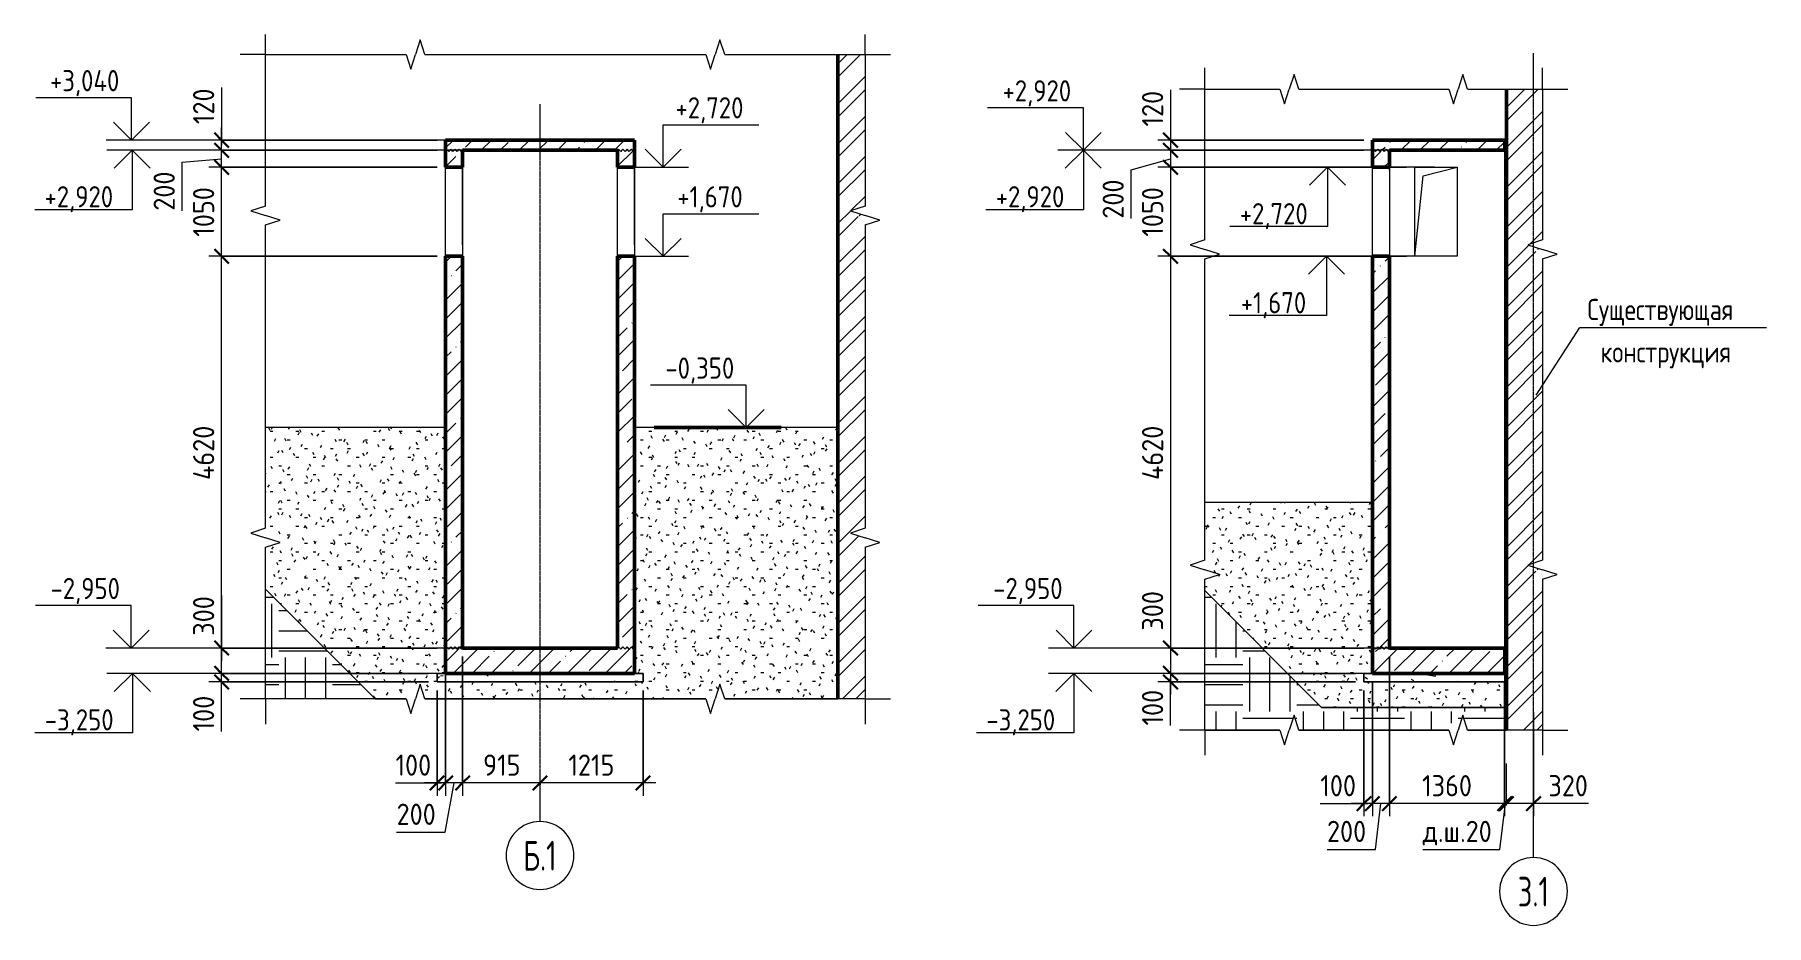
# Model space of a CAD drawing. Header units: millimetres. Extents: x -2461 to 50011, y -6221 to 38236.
# Drawn here: x 9208 to 29641, y -6221 to 4284 of the extents above; entities that cross this region are included whole.
import ezdxf

# ---------------------------------------------------------------- set-up
doc = ezdxf.new("R2010")
doc.units = ezdxf.units.MM
doc.linetypes.add('02 Штрихпунктирная _20 мм_', pattern=[25, 20, -2.5, 0, -2.5])
for name, color, linetype, lineweight in [('AA_Dim', 7, 'Continuous', 9), ('AA_Dim-100', 7, 'Continuous', 9), ('AA_Linii', 7, 'Continuous', 9), ('AA_Oformlenie', 7, 'Continuous', 9), ('AA_Vinoska', 7, 'Continuous', 9), ('AA_Visotnaya otmetka', 7, 'Continuous', 9), ('AF_Okno', 7, 'Continuous', 18), ('AF_Perekritie', 7, 'Continuous', 50), ('AF_Perekritie_Опалубка', 253, 'Continuous', 18), ('AF_Pokritie', 7, 'Continuous', 9), ('AF_Stena', 7, 'Continuous', 18), ('AF_Stena_Гидроизоляция', 253, 'Continuous', 18), ('AF_Stena_Опалубка', 253, 'Continuous', 18), ('KR_Fundament', 7, 'Continuous', 18), ('Оси', 7, 'Continuous', 9)]:
    doc.layers.add(name, color=color, linetype=linetype, lineweight=lineweight)
doc.styles.add('GOST Common', font='GOST Common.ttf', dxfattribs={"width": 0.85, "height": 250})
doc.styles.add('ISOCPEUR', font='isocpeur.ttf', dxfattribs={"width": 0.7, "height": 350})
doc.styles.add('ISOCPEUR_1', font='isocpeur.ttf', dxfattribs={"width": 0.85, "height": 250})
doc.styles.add('ISOCPEUR_2', font='isocpeur.ttf', dxfattribs={"width": 0.9, "height": 250})
doc.dimstyles.new('00_Точн_3_знака__прозр_', dxfattribs={"dimscale": 304.8, "dimtxt": 248.995294, "dimasz": 0.557743, "dimexe": 0.492126, "dimexo": 0.328084, "dimgap": 0.032808, "dimtad": 1, "dimdec": 3, "dimrnd": 0.001, "dimdsep": 46, "dimtxsty": 'ISOCPEUR_2', "dimblk1": 'OBLIQUE', "dimblk2": 'OBLIQUE', "dimsah": 1, "dimcen": 0.09, "dimdle": 0.492126, "dimazin": 0, "dimtfac": 1, "dimtdec": 4, "dimtix": 1, "dimtmove": 1, "dimatfit": 3, "dimfxl": 1, "dimtvp": 1, "dimtolj": 1, "dimtzin": 0, "dimlwd": 18, "dimlwe": 18, "dimarcsym": 2})
doc.dimstyles.new('00_Точн_3_знака__прозр__1', dxfattribs={"dimscale": 304.8, "dimtxt": 248.995294, "dimasz": 0.557743, "dimexe": 0.492126, "dimexo": 0.328084, "dimgap": 0.032808, "dimtad": 1, "dimdec": 3, "dimrnd": 0.001, "dimdsep": 46, "dimtxsty": 'ISOCPEUR_2', "dimblk1": 'OBLIQUE', "dimblk2": 'OBLIQUE', "dimsah": 1, "dimcen": 0.09, "dimdle": 0.492126, "dimazin": 0, "dimtfac": 1, "dimtdec": 4, "dimtix": 1, "dimtmove": 0, "dimatfit": 3, "dimfxl": 1, "dimtvp": 1, "dimtolj": 1, "dimtzin": 0, "dimlwd": 18, "dimlwe": 18, "dimarcsym": 2})
pattern_1 = [(45, (14627.52, 825), (-224.506, 224.506), []), (45, (14852.03, 825), (-224.506, 224.506), [396.875, -79.375, 3.353, -76.022])]
pattern_2 = [(45, (27274.97, 825), (-224.506, 224.506), []), (45, (27499.47, 825), (-224.506, 224.506), [396.875, -79.375, 3.353, -76.022])]

msp = doc.modelspace()

# ---------------------------------------------------------------- texts
at = {"layer": 'AA_Vinoska', "char_height": 250, "attachment_point": 1, "style": 'GOST Common'}
for s, insert, width in [('Существующая', (27529.9332, 1167.6279), 2439.535062), ('конструкция', (27684.6332, 667.6279), 2064.746156)]:
    msp.add_mtext(s, dxfattribs=dict(at, insert=insert, width=width))
at = {"layer": 'AA_Visotnaya otmetka', "char_height": 250, "attachment_point": 1, "line_spacing_factor": 1.149209, "style": 'ISOCPEUR_1'}
for s, insert, width in [('+3,040', (9389.4759, 3866.6139), 991.932037), ('+2,920', (20628.5069, 3746.6139), 968.03006), ('+2,720', (16769.753, 3546.6139), 968.03006), ('+2,920', (9324.7107, 2497.7768), 968.03006), ('+1,670', (16790.9162, 2496.6139), 917.23836), ('+2,920', (20548.417, 2497.7768), 968.03006), ('+2,720', (23427.7661, 2297.7768), 968.03006), ('+1,670', (23439.6999, 1247.7768), 917.23836), ('-0,350', (16650.4171, 476.6139), 968.03006), ('-2,950', (9395.2511, -2123.3861), 968.03006), ('-2,950', (20517.7601, -2123.3861), 968.03006), ('-3,250', (9327.457, -3672.2232), 968.03006), ('-3,250', (20437.6644, -3672.2232), 968.03006)]:
    msp.add_mtext(s, dxfattribs=dict(at, insert=insert, width=width))
at = {"layer": 'Оси', "char_height": 350, "attachment_point": 1, "style": 'ISOCPEUR'}
for s, insert, width in [('\\fISOCPEUR|b0|i0|c204|p34|;\\W.7;Б', (14972.254, -5225.0756), 241.307937), ('.1', (15171.3529, -5225.0756), 241.307937), ('3.1', (26707.9554, -5648.7471), 448.945)]:
    msp.add_mtext(s, dxfattribs=dict(at, insert=insert, width=width))

# ---------------------------------------------------------------- blocks, each defined once
blk = doc.blocks.new('231_Отверстие прямоугольное в стене _Окно_Стена_ - Отверстие прямоугольное с обрамлением-4140413-1-1 Опалубка')
at = {"layer": 'AF_Okno', "lineweight": 9}
for p, q in [((-34510, 2620), (-34510, 2716)), ((-34310, 2620), (-34310, 2720)), ((-34510, 1670), (-34510, 2620)), ((-34310, 1804), (-34310, 2620))]:
    blk.add_line(p, q, dxfattribs=at)
blk = doc.blocks.new('Последовательность узлов - 3мм масшт20 маскировка-904226-1-1 Опалубка')
at = {"layer": 'AA_Oformlenie'}
for p, q in [((-32480, 2920), (-32467.5, 2932.5)), ((-32442.5, 2907.5), (-32467.5, 2932.5)), ((-32430, 2920), (-32442.5, 2907.5)), ((-32430, 2920), (-32417.5, 2932.5)), ((-32392.5, 2907.5), (-32417.5, 2932.5)), ((-32380, 2920), (-32392.5, 2907.5)), ((-32380, 2920), (-32367.5, 2932.5)), ((-32342.5, 2907.5), (-32367.5, 2932.5)), ((-32330, 2920), (-32342.5, 2907.5)), ((-32330, 2920), (-32317.5, 2932.5)), ((-32292.5, 2907.5), (-32317.5, 2932.5)), ((-32280, 2920), (-32292.5, 2907.5))]:
    blk.add_line(p, q, dxfattribs=at)
blk = doc.blocks.new('011_Прямоугольник обрыва _ЭлУзла_ - 011_Прямоугольник обрыва _ЭлУзла_-4136031-1-1 Опалубка')
at = {"layer": 'AA_Oformlenie'}
for p, q in [((-36635, 2263), (-36635, 4050)), ((-36635, 4050), (-34976, 4050)), ((-34754, 4050), (-31439, 4050)), ((-31216, 4050), (-29560, 4050)), ((-29560, 4050), (-29560, 2263)), ((-36635, -1537), (-36635, 2040)), ((-29560, 2040), (-29560, -1537)), ((-36635, -3550), (-36635, -1760)), ((-29560, -1760), (-29560, -3550)), ((-34976, -3550), (-36635, -3550)), ((-31439, -3550), (-34754, -3550)), ((-29560, -3550), (-31216, -3550))]:
    blk.add_line(p, q, dxfattribs=at)
blk = doc.blocks.new('231_Отверстие прямоугольное в стене _Окно_Стена_ - Отверстие прямоугольное с обрамлением-4140413-2-2 Опалубка')
at = {"layer": 'AF_Okno', "lineweight": 9}
for p, q in [((2441, 2620), (2841, 2720)), ((2341, 1670), (2441, 2620))]:
    blk.add_line(p, q, dxfattribs=at)
blk = doc.blocks.new('231_Отверстие прямоугольное в стене _Окно_Стена_ - Отверстие прямоугольное с обрамлением-4126487-2-2 Опалубка')
at = {"layer": 'AF_Okno', "lineweight": 9}
for p, q in [((2041, 2685), (2041, 2720)), ((1841, 2510), (1841, 2511)), ((1841, 1670), (1841, 2510))]:
    blk.add_line(p, q, dxfattribs=at)
blk = doc.blocks.new('011_Прямоугольник обрыва _ЭлУзла_ - 011_Прямоугольник обрыва _ЭлУзла_-4136401-2-2 Опалубка')
at = {"layer": 'AA_Oformlenie'}
for p, q in [((-137, 1863), (-137, 3640)), ((-137, 3640), (749, 3640)), ((972, 3640), (2741, 3640)), ((2964, 3640), (3848, 3640)), ((3848, 3640), (3848, 1863)), ((-137, -1915), (-137, 1641)), ((3848, 1641), (3848, -1915)), ((-137, -3917), (-137, -2138)), ((3848, -2138), (3848, -3917)), ((749, -3917), (-137, -3917)), ((2741, -3917), (972, -3917)), ((3848, -3917), (2964, -3917))]:
    blk.add_line(p, q, dxfattribs=at)
blk = doc.blocks.new('Последовательность узлов - 3мм масшт20 маскировка-904226-2-2 Опалубка')
at = {"layer": 'AA_Oformlenie'}
for p, q in [((1841, 2920), (1853, 2933)), ((1853, 2933), (1878, 2908)), ((1891, 2920), (1878, 2908)), ((1891, 2920), (1903, 2933)), ((1903, 2933), (1928, 2908)), ((1941, 2920), (1928, 2908)), ((1941, 2920), (1953, 2933)), ((1953, 2933), (1978, 2908)), ((1991, 2920), (1978, 2908)), ((1991, 2920), (2003, 2933)), ((2003, 2933), (2028, 2908)), ((2041, 2920), (2028, 2908))]:
    blk.add_line(p, q, dxfattribs=at)
blk = doc.blocks.new('Ось сетки - d_4мм-2765513-1-1 Опалубка')
at = {"layer": 'Оси'}
for start, end in [(0, 180), (0, 180), (180, 360), (180, 360)]:
    blk.add_arc((-33395, -5397), 400, start, end, dxfattribs=at)
blk = doc.blocks.new('DIMBLOCK13-1-1 Опалубка')
at = {"layer": 'AA_Dim-100', "lineweight": 18}
for p, q in [((16387, -3450), (16387, -4692)), ((16387, -4542), (16387, -3450)), ((15172, -4563), (15172, -4392)), ((16537, -4542), (15172, -4542)), ((15172, -4542), (15172, -4563))]:
    blk.add_line(p, q, dxfattribs=at)
at = {"layer": 'AA_Dim-100', "lineweight": 30}
for p, q in [((15172, -4542), (15257, -4457)), ((16387, -4542), (16472, -4457)), ((15172, -4542), (15087, -4627)), ((16387, -4542), (16302, -4627))]:
    blk.add_line(p, q, dxfattribs=at)
at = {"layer": 'AA_Dim-100', "color": 0, "lineweight": 18, "insert": (15506, -4206), "char_height": 250, "width": 655.05, "attachment_point": 1, "line_spacing_factor": 1.149209, "style": 'ISOCPEUR_2'}
blk.add_mtext('1215', dxfattribs=at)
blk = doc.blocks.new('_Oblique')
at = {"color": 0, "linetype": 'ByBlock', "lineweight": -2}
blk.add_line((-0.5, -0.5), (0.5, 0.5), dxfattribs=at)
blk = doc.blocks.new('DIMBLOCK14-1-1 Опалубка')
at = {"layer": 'AA_Dim-100', "lineweight": 18}
for p, q in [((14257, -3050), (14257, -4692)), ((14257, -4542), (14257, -3050)), ((15172, -4563), (15172, -4392)), ((15172, -4542), (14257, -4542)), ((15172, -4542), (15172, -4563))]:
    blk.add_line(p, q, dxfattribs=at)
at = {"layer": 'AA_Dim-100', "lineweight": 30}
for p, q in [((14257, -4542), (14342, -4457)), ((15172, -4542), (15257, -4457)), ((14257, -4542), (14172, -4627)), ((15172, -4542), (15087, -4627))]:
    blk.add_line(p, q, dxfattribs=at)
at = {"layer": 'AA_Dim-100', "color": 0, "lineweight": 18, "insert": (14499, -4206), "char_height": 250, "width": 517.14, "attachment_point": 1, "line_spacing_factor": 1.149209, "style": 'ISOCPEUR_2'}
blk.add_mtext('915', dxfattribs=at)
blk = doc.blocks.new('DIMBLOCK15-1-1 Опалубка')
at = {"layer": 'AA_Dim-100', "lineweight": 18}
for p, q in [((14057, -3050), (14057, -4692)), ((14057, -4542), (14057, -3050)), ((14257, -3050), (14257, -4692)), ((14257, -4542), (14257, -3050)), ((14053, -5122), (14157, -4542)), ((14257, -4542), (14057, -4542)), ((13479, -5122), (14053, -5122))]:
    blk.add_line(p, q, dxfattribs=at)
at = {"layer": 'AA_Dim-100', "lineweight": 30}
for p, q in [((14057, -4542), (14142, -4457)), ((14257, -4542), (14342, -4457)), ((14057, -4542), (13972, -4627)), ((14257, -4542), (14172, -4627))]:
    blk.add_line(p, q, dxfattribs=at)
at = {"layer": 'AA_Dim-100', "color": 0, "lineweight": 18, "insert": (13479, -4786), "char_height": 250, "width": 568.86, "attachment_point": 1, "line_spacing_factor": 1.149209, "style": 'ISOCPEUR_2'}
blk.add_mtext('200', dxfattribs=at)
blk = doc.blocks.new('DIMBLOCK16-1-1 Опалубка')
at = {"layer": 'AA_Dim-100', "lineweight": 18}
for p, q in [((14057, -3050), (14057, -4692)), ((14057, -4542), (14057, -3050)), ((13957, -3450), (13957, -4692)), ((13957, -4542), (13957, -3450)), ((13466, -4542), (13996, -4542)), ((14057, -4542), (13807, -4542)), ((13996, -4542), (14007, -4542))]:
    blk.add_line(p, q, dxfattribs=at)
at = {"layer": 'AA_Dim-100', "lineweight": 30}
for p, q in [((13957, -4542), (14042, -4457)), ((14057, -4542), (14142, -4457)), ((13957, -4542), (13872, -4627)), ((14057, -4542), (13972, -4627))]:
    blk.add_line(p, q, dxfattribs=at)
at = {"layer": 'AA_Dim-100', "color": 0, "lineweight": 18, "insert": (13466, -4206), "char_height": 250, "width": 517.14, "attachment_point": 1, "line_spacing_factor": 1.149209, "style": 'ISOCPEUR_2'}
blk.add_mtext('100', dxfattribs=at)
blk = doc.blocks.new('DIMBLOCK17-1-1 Опалубка')
at = {"layer": 'AA_Dim-100', "lineweight": 18}
for p, q in [((13857, -3250), (11264, -3250)), ((11414, -3500), (11414, -3250)), ((11414, -3250), (13857, -3250)), ((13857, -3350), (11264, -3350)), ((11414, -3403), (11414, -3300)), ((11414, -3350), (13857, -3350)), ((11414, -3934), (11414, -3403))]:
    blk.add_line(p, q, dxfattribs=at)
at = {"layer": 'AA_Dim-100', "lineweight": 30}
for p, q in [((11414, -3250), (11329, -3165)), ((11414, -3350), (11329, -3265)), ((11414, -3250), (11499, -3335)), ((11414, -3350), (11499, -3435))]:
    blk.add_line(p, q, dxfattribs=at)
at = {"layer": 'AA_Dim-100', "color": 0, "lineweight": 18, "insert": (11077, -3934), "char_height": 250, "width": 517.14, "attachment_point": 1, "rotation": 90, "line_spacing_factor": 1.149209, "style": 'ISOCPEUR_2'}
blk.add_mtext('100', dxfattribs=at)
blk = doc.blocks.new('DIMBLOCK18-1-1 Опалубка')
at = {"layer": 'AA_Dim-100', "lineweight": 18}
for p, q in [((11414, -2331), (11414, -2905)), ((13957, -2950), (11264, -2950)), ((11414, -2905), (11414, -3100)), ((11414, -3250), (11414, -2950)), ((11414, -2950), (13957, -2950)), ((13857, -3250), (11264, -3250)), ((11414, -3250), (13857, -3250))]:
    blk.add_line(p, q, dxfattribs=at)
at = {"layer": 'AA_Dim-100', "lineweight": 30}
for p, q in [((11414, -2950), (11329, -2865)), ((11414, -2950), (11499, -3035)), ((11414, -3250), (11329, -3165)), ((11414, -3250), (11499, -3335))]:
    blk.add_line(p, q, dxfattribs=at)
at = {"layer": 'AA_Dim-100', "color": 0, "lineweight": 18, "insert": (11077, -2805), "char_height": 250, "width": 568.86, "attachment_point": 1, "rotation": 90, "line_spacing_factor": 1.149209, "style": 'ISOCPEUR_2'}
blk.add_mtext('300', dxfattribs=at)
blk = doc.blocks.new('DIMBLOCK19-1-1 Опалубка')
at = {"layer": 'AA_Dim-100', "lineweight": 18}
for p, q in [((13957, 1670), (11264, 1670)), ((11414, -2950), (11414, 1670)), ((11414, 1670), (13957, 1670)), ((13957, -2950), (11264, -2950)), ((11414, -2950), (13957, -2950))]:
    blk.add_line(p, q, dxfattribs=at)
at = {"layer": 'AA_Dim-100', "lineweight": 30}
for p, q in [((11414, 1670), (11329, 1755)), ((11414, 1670), (11499, 1585)), ((11414, -2950), (11329, -2865)), ((11414, -2950), (11499, -3035))]:
    blk.add_line(p, q, dxfattribs=at)
at = {"layer": 'AA_Dim-100', "color": 0, "lineweight": 18, "insert": (11077, -968), "char_height": 250, "width": 787.21, "attachment_point": 1, "rotation": 90, "line_spacing_factor": 1.149209, "style": 'ISOCPEUR_2'}
blk.add_mtext('4620', dxfattribs=at)
blk = doc.blocks.new('DIMBLOCK20-1-1 Опалубка')
at = {"layer": 'AA_Dim-100', "lineweight": 18}
for p, q in [((13957, 2720), (11264, 2720)), ((11414, 1670), (11414, 2720)), ((11414, 2720), (13957, 2720)), ((13957, 1670), (11264, 1670)), ((11414, 1670), (13957, 1670))]:
    blk.add_line(p, q, dxfattribs=at)
at = {"layer": 'AA_Dim-100', "lineweight": 30}
for p, q in [((11414, 2720), (11329, 2805)), ((11414, 2720), (11499, 2635)), ((11414, 1670), (11329, 1755)), ((11414, 1670), (11499, 1585))]:
    blk.add_line(p, q, dxfattribs=at)
at = {"layer": 'AA_Dim-100', "color": 0, "lineweight": 18, "insert": (11077, 1901), "char_height": 250, "width": 706.76, "attachment_point": 1, "rotation": 90, "line_spacing_factor": 1.149209, "style": 'ISOCPEUR_2'}
blk.add_mtext('1050', dxfattribs=at)
blk = doc.blocks.new('DIMBLOCK21-1-1 Опалубка')
at = {"layer": 'AA_Dim-100', "lineweight": 18}
for p, q in [((13957, 2920), (11264, 2920)), ((11414, 2720), (11414, 2920)), ((11414, 2920), (13957, 2920)), ((10949, 2782), (11414, 2820)), ((10949, 2208), (10949, 2782)), ((13957, 2720), (11264, 2720)), ((11414, 2720), (13957, 2720))]:
    blk.add_line(p, q, dxfattribs=at)
at = {"layer": 'AA_Dim-100', "lineweight": 30}
for p, q in [((11414, 2920), (11329, 3005)), ((11414, 2920), (11499, 2835)), ((11414, 2720), (11329, 2805)), ((11414, 2720), (11499, 2635))]:
    blk.add_line(p, q, dxfattribs=at)
at = {"layer": 'AA_Dim-100', "color": 0, "lineweight": 18, "insert": (10612, 2208), "char_height": 250, "width": 568.86, "attachment_point": 1, "rotation": 90, "line_spacing_factor": 1.149209, "style": 'ISOCPEUR_2'}
blk.add_mtext('200', dxfattribs=at)
blk = doc.blocks.new('DIMBLOCK22-1-1 Опалубка')
at = {"layer": 'AA_Dim-100', "lineweight": 18}
for p, q in [((11414, 3660), (11414, 3129)), ((11414, 2920), (11414, 3190)), ((11414, 3129), (11414, 2980)), ((13957, 3040), (11264, 3040)), ((13957, 2920), (11264, 2920)), ((11414, 3040), (13957, 3040)), ((11414, 2920), (13957, 2920))]:
    blk.add_line(p, q, dxfattribs=at)
at = {"layer": 'AA_Dim-100', "lineweight": 30}
for p, q in [((11414, 3040), (11329, 3125)), ((11414, 2920), (11329, 3005)), ((11414, 3040), (11499, 2955)), ((11414, 2920), (11499, 2835))]:
    blk.add_line(p, q, dxfattribs=at)
at = {"layer": 'AA_Dim-100', "color": 0, "lineweight": 18, "insert": (11077, 3229), "char_height": 250, "width": 517.14, "attachment_point": 1, "rotation": 90, "line_spacing_factor": 1.149209, "style": 'ISOCPEUR_2'}
blk.add_mtext('120', dxfattribs=at)
blk = doc.blocks.new('Высотные отметки - Стрелка вверх-400292-1-1 Опалубка')
at = {"layer": 'AA_Vinoska'}
for p, q in [((-30963, 150), (-32093, 150)), ((-30963, -350), (-30963, 150)), ((-30963, -350), (-31175, -138)), ((-30963, -350), (-30751, -138)), ((-30663, -350), (-31263, -350))]:
    blk.add_line(p, q, dxfattribs=at)
blk = doc.blocks.new('Высотные отметки - Стрелка вниз высокая-400290-1-1 Опалубка')
at = {"layer": 'AA_Vinoska'}
for p, q in [((-37908, 2920), (-38508, 2920)), ((-38208, 2920), (-38421, 2708)), ((-38208, 2920), (-38208, 2220)), ((-38208, 2920), (-37996, 2708)), ((-38208, 2220), (-39358, 2220))]:
    blk.add_line(p, q, dxfattribs=at)
blk = doc.blocks.new('Ось сетки - d_4мм-2765513-2-2 Опалубка')
at = {"layer": 'Оси'}
for start, end in [(360, 180), (360, 180), (180, 360), (180, 360)]:
    blk.add_arc((3741, -5821), 400, start, end, dxfattribs=at)
blk = doc.blocks.new('DIMBLOCK23-2-2 Опалубка')
at = {"layer": 'AA_Dim-100', "lineweight": 18}
for p, q in [((22610, 3632), (22610, 3101)), ((22610, 3190), (22610, 2920)), ((22610, 3101), (22610, 2980)), ((24893, 3040), (22460, 3040)), ((24893, 2920), (22460, 2920)), ((22610, 3040), (24893, 3040)), ((22610, 2920), (24893, 2920))]:
    blk.add_line(p, q, dxfattribs=at)
at = {"layer": 'AA_Dim-100', "lineweight": 30}
for p, q in [((22610, 3040), (22525, 3125)), ((22610, 2920), (22525, 3005)), ((22610, 3040), (22695, 2955)), ((22610, 2920), (22695, 2835))]:
    blk.add_line(p, q, dxfattribs=at)
at = {"layer": 'AA_Dim-100', "color": 0, "lineweight": 18, "insert": (22274, 3201), "char_height": 250, "width": 517.14, "attachment_point": 1, "rotation": 90, "line_spacing_factor": 1.149209, "style": 'ISOCPEUR_2'}
blk.add_mtext('120', dxfattribs=at)
blk = doc.blocks.new('DIMBLOCK24-2-2 Опалубка')
at = {"layer": 'AA_Dim-100', "lineweight": 18}
for p, q in [((24893, 2920), (22460, 2920)), ((22610, 2920), (22610, 2720)), ((22610, 2920), (24893, 2920)), ((22146, 2688), (22610, 2820)), ((22146, 2114), (22146, 2688)), ((25393, 2720), (22460, 2720)), ((22610, 2720), (25393, 2720))]:
    blk.add_line(p, q, dxfattribs=at)
at = {"layer": 'AA_Dim-100', "lineweight": 30}
for p, q in [((22610, 2920), (22525, 3005)), ((22610, 2920), (22695, 2835)), ((22610, 2720), (22525, 2805)), ((22610, 2720), (22695, 2635))]:
    blk.add_line(p, q, dxfattribs=at)
at = {"layer": 'AA_Dim-100', "color": 0, "lineweight": 18, "insert": (21809, 2114), "char_height": 250, "width": 568.86, "attachment_point": 1, "rotation": 90, "line_spacing_factor": 1.149209, "style": 'ISOCPEUR_2'}
blk.add_mtext('200', dxfattribs=at)
blk = doc.blocks.new('DIMBLOCK25-2-2 Опалубка')
at = {"layer": 'AA_Dim-100', "lineweight": 18}
for p, q in [((25393, 2720), (22460, 2720)), ((22610, 2720), (22610, 1670)), ((22610, 2720), (25393, 2720)), ((25393, 1670), (22460, 1670)), ((22610, 1670), (25393, 1670))]:
    blk.add_line(p, q, dxfattribs=at)
at = {"layer": 'AA_Dim-100', "lineweight": 30}
for p, q in [((22610, 2720), (22525, 2805)), ((22610, 2720), (22695, 2635)), ((22610, 1670), (22525, 1755)), ((22610, 1670), (22695, 1585))]:
    blk.add_line(p, q, dxfattribs=at)
at = {"layer": 'AA_Dim-100', "color": 0, "lineweight": 18, "insert": (22274, 1901), "char_height": 250, "width": 706.76, "attachment_point": 1, "rotation": 90, "line_spacing_factor": 1.149209, "style": 'ISOCPEUR_2'}
blk.add_mtext('1050', dxfattribs=at)
blk = doc.blocks.new('DIMBLOCK26-2-2 Опалубка')
at = {"layer": 'AA_Dim-100', "lineweight": 18}
for p, q in [((25393, 1670), (22460, 1670)), ((22610, 1670), (22610, -2950)), ((22610, 1670), (25393, 1670)), ((24893, -2950), (22460, -2950)), ((22610, -2950), (24893, -2950))]:
    blk.add_line(p, q, dxfattribs=at)
at = {"layer": 'AA_Dim-100', "lineweight": 30}
for p, q in [((22610, 1670), (22525, 1755)), ((22610, 1670), (22695, 1585)), ((22610, -2950), (22525, -2865)), ((22610, -2950), (22695, -3035))]:
    blk.add_line(p, q, dxfattribs=at)
at = {"layer": 'AA_Dim-100', "color": 0, "lineweight": 18, "insert": (22274, -968), "char_height": 250, "width": 787.21, "attachment_point": 1, "rotation": 90, "line_spacing_factor": 1.149209, "style": 'ISOCPEUR_2'}
blk.add_mtext('4620', dxfattribs=at)
blk = doc.blocks.new('DIMBLOCK27-2-2 Опалубка')
at = {"layer": 'AA_Dim-100', "lineweight": 18}
for p, q in [((22610, -2271), (22610, -2845)), ((22610, -2845), (22610, -3100)), ((24893, -2950), (22460, -2950)), ((22610, -2950), (22610, -3250)), ((22610, -2950), (24893, -2950)), ((24793, -3250), (22460, -3250)), ((22610, -3250), (24793, -3250))]:
    blk.add_line(p, q, dxfattribs=at)
at = {"layer": 'AA_Dim-100', "lineweight": 30}
for p, q in [((22610, -2950), (22525, -2865)), ((22610, -2950), (22695, -3035)), ((22610, -3250), (22525, -3165)), ((22610, -3250), (22695, -3335))]:
    blk.add_line(p, q, dxfattribs=at)
at = {"layer": 'AA_Dim-100', "color": 0, "lineweight": 18, "insert": (22274, -2745), "char_height": 250, "width": 568.86, "attachment_point": 1, "rotation": 90, "line_spacing_factor": 1.149209, "style": 'ISOCPEUR_2'}
blk.add_mtext('300', dxfattribs=at)
blk = doc.blocks.new('DIMBLOCK28-2-2 Опалубка')
at = {"layer": 'AA_Dim-100', "lineweight": 18}
for p, q in [((24793, -3250), (22460, -3250)), ((22610, -3250), (22610, -3500)), ((22610, -3250), (24793, -3250)), ((24793, -3350), (22460, -3350)), ((22610, -3333), (22610, -3300)), ((22610, -3864), (22610, -3333)), ((22610, -3350), (24793, -3350))]:
    blk.add_line(p, q, dxfattribs=at)
at = {"layer": 'AA_Dim-100', "lineweight": 30}
for p, q in [((22610, -3250), (22525, -3165)), ((22610, -3350), (22525, -3265)), ((22610, -3250), (22695, -3335)), ((22610, -3350), (22695, -3435))]:
    blk.add_line(p, q, dxfattribs=at)
at = {"layer": 'AA_Dim-100', "color": 0, "lineweight": 18, "insert": (22274, -3864), "char_height": 250, "width": 517.14, "attachment_point": 1, "rotation": 90, "line_spacing_factor": 1.149209, "style": 'ISOCPEUR_2'}
blk.add_mtext('100', dxfattribs=at)
blk = doc.blocks.new('DIMBLOCK29-2-2 Опалубка')
at = {"layer": 'AA_Dim-100', "lineweight": 18}
for p, q in [((26893, -3705), (26893, -4935)), ((26893, -4785), (26893, -3705)), ((26573, -4785), (26573, -4313)), ((26573, -4806), (26573, -4635)), ((27043, -4785), (26573, -4785)), ((26969, -4785), (26733, -4785)), ((27543, -4785), (26969, -4785))]:
    blk.add_line(p, q, dxfattribs=at)
at = {"layer": 'AA_Dim-100', "lineweight": 30}
for p, q in [((26573, -4785), (26488, -4870)), ((26573, -4785), (26658, -4700)), ((26893, -4785), (26808, -4870)), ((26893, -4785), (26978, -4700))]:
    blk.add_line(p, q, dxfattribs=at)
at = {"layer": 'AA_Dim-100', "color": 0, "lineweight": 18, "insert": (27069, -4449), "char_height": 250, "width": 568.86, "attachment_point": 1, "line_spacing_factor": 1.149209, "style": 'ISOCPEUR_2'}
blk.add_mtext('320', dxfattribs=at)
blk = doc.blocks.new('DIMBLOCK30-2-2 Опалубка')
at = {"layer": 'AA_Dim-100', "lineweight": 18}
for p, q in [((26553, -3350), (26553, -4935)), ((26553, -4785), (26553, -3350)), ((26573, -4785), (26573, -4313)), ((26573, -4806), (26573, -4635)), ((26497, -5325), (26563, -4785)), ((26573, -4785), (26553, -4785)), ((25587, -5325), (26497, -5325))]:
    blk.add_line(p, q, dxfattribs=at)
at = {"layer": 'AA_Dim-100', "lineweight": 30}
for p, q in [((26553, -4785), (26468, -4870)), ((26573, -4785), (26488, -4870)), ((26553, -4785), (26638, -4700)), ((26573, -4785), (26658, -4700))]:
    blk.add_line(p, q, dxfattribs=at)
at = {"layer": 'AA_Dim-100', "color": 0, "lineweight": 18, "insert": (25587, -4988), "char_height": 250, "width": 971.08, "attachment_point": 1, "line_spacing_factor": 1.149209, "style": 'ISOCPEUR_2'}
blk.add_mtext('д.ш.20', dxfattribs=at)
blk = doc.blocks.new('DIMBLOCK31-2-2 Опалубка')
at = {"layer": 'AA_Dim-100', "lineweight": 18}
for p, q in [((25193, -3050), (25193, -4935)), ((25193, -4785), (25193, -3050)), ((26553, -3350), (26553, -4935)), ((26553, -4785), (26553, -3350)), ((26553, -4785), (25193, -4785))]:
    blk.add_line(p, q, dxfattribs=at)
at = {"layer": 'AA_Dim-100', "lineweight": 30}
for p, q in [((25193, -4785), (25108, -4870)), ((25193, -4785), (25278, -4700)), ((26553, -4785), (26468, -4870)), ((26553, -4785), (26638, -4700))]:
    blk.add_line(p, q, dxfattribs=at)
at = {"layer": 'AA_Dim-100', "color": 0, "lineweight": 18, "insert": (25579, -4449), "char_height": 250, "width": 706.76, "attachment_point": 1, "line_spacing_factor": 1.149209, "style": 'ISOCPEUR_2'}
blk.add_mtext('1360', dxfattribs=at)
blk = doc.blocks.new('DIMBLOCK32-2-2 Опалубка')
at = {"layer": 'AA_Dim-100', "lineweight": 18}
for p, q in [((25193, -3050), (25193, -4935)), ((25193, -4785), (25193, -3050)), ((24993, -3350), (24993, -4935)), ((24993, -4785), (24993, -3350)), ((25193, -4785), (24993, -4785)), ((25031, -5325), (25093, -4785)), ((24457, -5325), (25031, -5325))]:
    blk.add_line(p, q, dxfattribs=at)
at = {"layer": 'AA_Dim-100', "lineweight": 30}
for p, q in [((24993, -4785), (24908, -4870)), ((24993, -4785), (25078, -4700)), ((25193, -4785), (25108, -4870)), ((25193, -4785), (25278, -4700))]:
    blk.add_line(p, q, dxfattribs=at)
at = {"layer": 'AA_Dim-100', "color": 0, "lineweight": 18, "insert": (24457, -4988), "char_height": 250, "width": 568.86, "attachment_point": 1, "line_spacing_factor": 1.149209, "style": 'ISOCPEUR_2'}
blk.add_mtext('200', dxfattribs=at)
blk = doc.blocks.new('DIMBLOCK33-2-2 Опалубка')
at = {"layer": 'AA_Dim-100', "lineweight": 18}
for p, q in [((24893, -3450), (24893, -4935)), ((24893, -4785), (24893, -3450)), ((24993, -3350), (24993, -4935)), ((24993, -4785), (24993, -3350)), ((24378, -4785), (24909, -4785)), ((24993, -4785), (24743, -4785)), ((24909, -4785), (24943, -4785))]:
    blk.add_line(p, q, dxfattribs=at)
at = {"layer": 'AA_Dim-100', "lineweight": 30}
for p, q in [((24893, -4785), (24808, -4870)), ((24893, -4785), (24978, -4700)), ((24993, -4785), (24908, -4870)), ((24993, -4785), (25078, -4700))]:
    blk.add_line(p, q, dxfattribs=at)
at = {"layer": 'AA_Dim-100', "color": 0, "lineweight": 18, "insert": (24378, -4449), "char_height": 250, "width": 517.14, "attachment_point": 1, "line_spacing_factor": 1.149209, "style": 'ISOCPEUR_2'}
blk.add_mtext('100', dxfattribs=at)
blk = doc.blocks.new('010_Текст с выноской - Текст 2 строки-4027658-2-2 Опалубка')
at = {"layer": 'AA_Vinoska'}
blk.add_line((4289, 829), (6489, 829), dxfattribs=at)
blk = doc.blocks.new('Высотные отметки - Стрелка вверх-400292-2-2 Опалубка')
at = {"layer": 'AA_Vinoska'}
for p, q in [((-1681, -2450), (-2811, -2450)), ((-1681, -2950), (-1681, -2450)), ((-1681, -2950), (-1893, -2738)), ((-1681, -2950), (-1469, -2738)), ((-1381, -2950), (-1981, -2950))]:
    blk.add_line(p, q, dxfattribs=at)
blk = doc.blocks.new('Высотные отметки - Стрелка вниз высокая-400290-2-2 Опалубка')
at = {"layer": 'AA_Vinoska'}
for p, q in [((-1381, -3250), (-1981, -3250)), ((-1681, -3250), (-1894, -3462)), ((-1681, -3250), (-1681, -3950)), ((-1681, -3250), (-1469, -3462)), ((-1681, -3950), (-2831, -3950))]:
    blk.add_line(p, q, dxfattribs=at)

# ---------------------------------------------------------------- dimensions: what is measured, and where the dimension line sits
at = {"layer": 'AA_Dim', "lineweight": 18}
for base, p1, p2, override, picture, middle in [((11414.1029, 3040), (14056.5346, 2920), (14056.5346, 3040), {"dimpost": '<>', "dimfxl": 120}, 'DIMBLOCK22-1-1 Опалубка', (11244.1557, 3487.7057)), ((22610.2459, 2920), (24993.236, 3040), (24993.236, 2920), {"dimpost": '<>', "dimfxl": 120}, 'DIMBLOCK23-2-2 Опалубка', (22440.2986, 3459.9838)), ((11414.1029, 2920), (14056.5346, 2720), (14056.5346, 2920), {"dimpost": '<>', "dimfxl": 200}, 'DIMBLOCK21-1-1 Опалубка', (10778.6779, 2492.4478)), ((22610.2459, 2720), (24993.236, 2920), (25493.236, 2720), {"dimpost": '<>', "dimfxl": 538.516481}, 'DIMBLOCK24-2-2 Опалубка', (21976.131, 2398.6696)), ((11414.1029, -2950), (13956.5346, -3250), (14056.5346, -2950), {"dimpost": '<>', "dimfxl": 316.227766}, 'DIMBLOCK18-1-1 Опалубка', (11244.1557, -2520.3701)), ((22610.2459, -3250), (24993.236, -2950), (24893.236, -3250), {"dimpost": '<>', "dimfxl": 316.227766}, 'DIMBLOCK27-2-2 Опалубка', (22440.2986, -2460.7493)), ((11414.1029, -3250), (13956.5346, -3350), (13956.5346, -3250), {"dimpost": '<>', "dimfxl": 100}, 'DIMBLOCK17-1-1 Опалубка', (11244.1557, -3675.0237)), ((22610.2459, -3350), (24893.236, -3250), (24893.236, -3350), {"dimpost": '<>', "dimfxl": 100}, 'DIMBLOCK28-2-2 Опалубка', (22440.2986, -3604.9645))]:
    dim = msp.add_linear_dim(base=base, p1=p1, p2=p2, angle=90, dimstyle='00_Точн_3_знака__прозр_', override=override, dxfattribs=at)
    dim.commit()
    dim.dimension.update_dxf_attribs({"geometry": picture, "text_midpoint": middle, "dimtype": 160, "text_rotation": 90})
for base, p1, p2, override, picture, middle in [((11414.1029, 2720), (14056.5346, 1670), (14056.5346, 2720), {"dimpost": '<>', "dimfxl": 1050}, 'DIMBLOCK20-1-1 Опалубка', (11279.1029, 2195)), ((22610.2459, 1670), (25493.236, 2720), (25493.236, 1670), {"dimpost": '<>', "dimfxl": 1050}, 'DIMBLOCK25-2-2 Опалубка', (22475.2459, 2195)), ((11414.1029, 1670), (14056.5346, -2950), (14056.5346, 1670), {"dimpost": '<>', "dimfxl": 4620}, 'DIMBLOCK19-1-1 Опалубка', (11279.1029, -640)), ((22610.2459, -2950), (25493.236, 1670), (24993.236, -2950), {"dimpost": '<>', "dimfxl": 4646.977512}, 'DIMBLOCK26-2-2 Опалубка', (22475.2459, -640))]:
    dim = msp.add_linear_dim(base=base, p1=p1, p2=p2, angle=90, dimstyle='00_Точн_3_знака__прозр__1', override=override, dxfattribs=at)
    dim.commit()
    dim.dimension.update_dxf_attribs({"geometry": picture, "text_midpoint": middle})
for base, p1, p2, override, picture, middle in [((13956.5346, -4542.304), (14056.5346, -2950), (13956.5346, -3350), {"dimpost": '<>', "dimfxl": 412.310563}, 'DIMBLOCK16-1-1 Опалубка', (13724.0838, -4372.3568)), ((14056.5346, -4542.304), (14256.5346, -2950), (14056.5346, -2950), {"dimpost": '<>', "dimfxl": 200}, 'DIMBLOCK15-1-1 Опалубка', (13763.287, -4952.3362)), ((24993.236, -4785.3126), (25193.236, -2950), (24993.236, -3250), {"dimpost": '<>', "dimfxl": 360.555128}, 'DIMBLOCK32-2-2 Опалубка', (24741.3189, -5154.8909)), ((24893.236, -4785.3126), (24993.236, -3250), (24893.236, -3350), {"dimpost": '<>', "dimfxl": 141.421356}, 'DIMBLOCK33-2-2 Опалубка', (24636.7476, -4615.3653)), ((26553.236, -4785.3126), (26573.236, -4905.5207), (26553.236, -3250), {"dimpost": 'д.ш.<>', "dimfxl": 1655.641512}, 'DIMBLOCK30-2-2 Опалубка', (26072.963, -5154.8909)), ((26573.236, -4785.3126), (26893.236, -3604.8), (26573.236, -4905.5207), {"dimpost": '<>', "dimfxl": 1339.505268}, 'DIMBLOCK29-2-2 Опалубка', (27353.4006, -4615.3653))]:
    dim = msp.add_linear_dim(base=base, p1=p1, p2=p2, dimstyle='00_Точн_3_знака__прозр_', override=override, dxfattribs=at)
    dim.commit()
    dim.dimension.update_dxf_attribs({"geometry": picture, "text_midpoint": middle, "dimtype": 160})
for base, p1, p2, override, picture, middle in [((14256.5346, -4542.304), (15171.5346, -4662.5122), (14256.5346, -2950), {"dimpost": '<>', "dimfxl": 1941.628956}, 'DIMBLOCK14-1-1 Опалубка', (14714.0346, -4407.304)), ((25193.236, -4785.3126), (26553.236, -3250), (25193.236, -2950), {"dimpost": '<>', "dimfxl": 1392.695229}, 'DIMBLOCK31-2-2 Опалубка', (25873.236, -4650.3126)), ((15171.5346, -4542.304), (16386.5346, -3350), (15171.5346, -4662.5122), {"dimpost": '<>', "dimfxl": 1788.550601}, 'DIMBLOCK13-1-1 Опалубка', (15779.0346, -4407.304))]:
    dim = msp.add_linear_dim(base=base, p1=p1, p2=p2, dimstyle='00_Точн_3_знака__прозр__1', override=override, dxfattribs=at)
    dim.commit()
    dim.dimension.update_dxf_attribs({"geometry": picture, "text_midpoint": middle})

# ---------------------------------------------------------------- hatches: boundary and pattern name
at = {"layer": 'AA_Oformlenie'}
h = msp.add_hatch(dxfattribs=at)
h.set_pattern_fill('FP_6', color=250, style=0, pattern_type=2)
h.set_pattern_definition([(0, (14627.52, 825), (406.4, 101.6), [33.528, -271.272, 33.528, -271.272, -1625.6]), (0, (14627.52, 825), (406.4, 101.6), [-609.6, 33.528, -576.072, 33.528, -271.272, -711.2]), (0, (14627.52, 825), (406.4, 101.6), [-1524, 33.528, -169.672, 33.528, -474.472]), (120, (14779.92, 875.8), (-291.1882, 301.1527), [33.528, -271.272, 33.528, -271.272, -1625.6]), (120, (14779.92, 875.8), (-291.1882, 301.1527), [-609.6, 33.528, -576.072, 33.528, -271.272, -711.2]), (120, (14779.92, 875.8), (-291.1882, 301.1527), [-1524, 33.528, -169.672, 33.528, -474.472]), (240, (14830.72, 1079), (-115.2118, -402.7527), [33.528, -271.272, 33.528, -271.272, -1625.6]), (240, (14830.72, 1079), (-115.2118, -402.7527), [-609.6, 33.528, -576.072, 33.528, -271.272, -711.2]), (240, (14830.72, 1079), (-115.2118, -402.7527), [-1524, 33.528, -169.672, 33.528, -474.472])])
h.paths.add_polyline_path([(13590.3069, -3550), (13590.3069, -3469.6891), (13700.3069, -3469.6891), (13700.3069, -3550), (13756.6155, -3376.6997), (13812.9242, -3550), (17127.792, -3550), (17127.792, -3469.6891), (17237.792, -3469.6891), (17237.792, -3550), (17294.1007, -3376.6997), (17350.4094, -3550), (18686.5346, -3550), (18686.5346, -350), (16286.5346, -350), (16286.5346, -3250), (16386.5346, -3250), (16386.5346, -3350), (13956.5346, -3350), (13956.5346, -3250), (14056.5346, -3250), (14056.5346, -350), (11931.5643, -350), (11931.5643, -1537.3827), (12010.0697, -1537.3827), (12010.0697, -1650), (11931.5643, -1650), (12104.7694, -1705), (11931.5643, -1760), (11931.5643, -2255.0296), (13226.5346, -3550)])
h = msp.add_hatch(dxfattribs=at)
h.set_pattern_fill('FP_11', color=250, style=0, pattern_type=2)
h.set_pattern_definition([(0, (27274.97, 825), (406.4, 101.6), [33.528, -271.272, 33.528, -271.272, -1625.6]), (0, (27274.97, 825), (406.4, 101.6), [-609.6, 33.528, -576.072, 33.528, -271.272, -711.2]), (0, (27274.97, 825), (406.4, 101.6), [-1524, 33.528, -169.672, 33.528, -474.472]), (120, (27427.37, 875.8), (-291.1882, 301.1527), [33.528, -271.272, 33.528, -271.272, -1625.6]), (120, (27427.37, 875.8), (-291.1882, 301.1527), [-609.6, 33.528, -576.072, 33.528, -271.272, -711.2]), (120, (27427.37, 875.8), (-291.1882, 301.1527), [-1524, 33.528, -169.672, 33.528, -474.472]), (240, (27478.17, 1079), (-115.2118, -402.7527), [33.528, -271.272, 33.528, -271.272, -1625.6]), (240, (27478.17, 1079), (-115.2118, -402.7527), [-609.6, 33.528, -576.072, 33.528, -271.272, -711.2]), (240, (27478.17, 1079), (-115.2118, -402.7527), [-1524, 33.528, -169.672, 33.528, -474.472])])
h.paths.add_polyline_path([(25152.3849, -3650), (26553.236, -3650), (26553.236, -3350), (24893.236, -3350), (24893.236, -3250), (24993.236, -3250), (24993.236, -1235), (23015.4161, -1235), (23015.4161, -1915.2033), (23093.9215, -1915.2033), (23093.9215, -2027.8207), (23015.4161, -2027.8207), (23188.6211, -2082.8207), (23015.4161, -2137.8207), (23015.4161, -2272.18), (24393.236, -3650)])
h = msp.add_hatch(dxfattribs=at)
h.set_pattern_fill('FP_7', color=250, style=0, pattern_type=2)
h.set_pattern_definition([(0, (14627.5, 825), (635, 635), [635, -635]), (0, (14627.5, 1063.1), (635, 635), [635, -635]), (0, (14627.5, 1301.25), (635, 635), [635, -635]), (90, (14706.9, 1380.6), (-635, 635), [635, -635]), (90, (14945, 1380.6), (-635, 635), [635, -635]), (90, (15183.15, 1380.6), (-635, 635), [635, -635])])
h.paths.add_polyline_path([(11931.5643, -3550), (13226.5346, -3550), (11931.5643, -2255.0296)])
h = msp.add_hatch(dxfattribs=at)
h.set_pattern_fill('FP_12', color=250, style=0, pattern_type=2)
h.set_pattern_definition([(0, (27274.97, 825), (635, 635), [635, -635]), (0, (27274.97, 1063.1), (635, 635), [635, -635]), (0, (27274.97, 1301.25), (635, 635), [635, -635]), (90, (27354.34, 1380.6), (-635, 635), [635, -635]), (90, (27592.47, 1380.6), (-635, 635), [635, -635]), (90, (27830.6, 1380.6), (-635, 635), [635, -635])])
h.paths.add_polyline_path([(26116.4881, -3917.0942), (26573.236, -3917.0942), (26573.236, -3650), (24393.236, -3650), (23015.4161, -2272.18), (23015.4161, -3917.0942), (23901.5676, -3917.0942), (23901.5676, -3836.7833), (24011.5676, -3836.7833), (24011.5676, -3917.0942), (24067.8763, -3743.7939), (24124.185, -3917.0942), (25893.8708, -3917.0942), (25893.8708, -3836.7833), (26003.8708, -3836.7833), (26003.8708, -3917.0942), (26060.1795, -3743.7939), (26097.5515, -3858.8132)])
at = {"layer": 'AF_Perekritie', "lineweight": 9}
h = msp.add_hatch(dxfattribs=at)
h.set_pattern_fill('FP_3', color=256, style=0, pattern_type=2)
h.set_pattern_definition(pattern_1)
h.paths.add_polyline_path([(14256.5346, 2920), (16086.5346, 2920), (16086.5346, 2928), (16286.5346, 2928), (16286.5346, 3040), (14056.5346, 3040), (14056.5346, 2928), (14256.5346, 2928)])
h = msp.add_hatch(dxfattribs=at)
h.set_pattern_fill('FP_8', color=256, style=0, pattern_type=2)
h.set_pattern_definition(pattern_2)
h.paths.add_polyline_path([(26553.236, 2920), (26553.236, 3040), (24993.236, 3040), (24993.236, 2928), (25193.236, 2928), (25193.236, 2920)])
h = msp.add_hatch(dxfattribs=at)
h.set_pattern_fill('FP_3', color=256, style=0, pattern_type=2)
h.set_pattern_definition(pattern_1)
h.paths.add_polyline_path([(14256.5346, -3250), (16286.5346, -3250), (16286.5346, -2958), (16086.5346, -2958), (16086.5346, -2950), (14256.5346, -2950), (14256.5346, -2958), (14056.5346, -2958), (14056.5346, -3250), (14206.5346, -3250)])
h = msp.add_hatch(dxfattribs=at)
h.set_pattern_fill('FP_8', color=256, style=0, pattern_type=2)
h.set_pattern_definition(pattern_2)
h.paths.add_polyline_path([(26553.236, -3250), (26553.236, -2950), (25193.236, -2950), (25193.236, -2958), (24993.236, -2958), (24993.236, -3250), (25193.236, -3250)])
at = {"layer": 'AF_Pokritie'}
h = msp.add_hatch(dxfattribs=at)
h.set_pattern_fill('FP_5', color=256, style=0, pattern_type=2)
h.set_pattern_definition([(50, (14627.5, 825), (728.74, -63.756), [76.2, -838.2]), (355, (14627.5, 825), (-140.97, 764.23), [60.96, -670.56]), (100.451, (14688.25, 819.7), (587.77, 700.47), [64.76, -712.36]), (46.184, (14627.5, 1028.2), (1084.32, -168.17), [114.3, -1257.3]), (96.636, (14717.9, 1014.2), (949.6, 989.7), [97.14, -1068.54]), (351.184, (14627.5, 1028.2), (949.62, 989.7), [91.44, -1005.84]), (21, (14729.1, 977.4), (606.46, -409.06), [76.2, -838.2]), (326, (14729.1, 977.4), (247.21, 736.75), [60.96, -670.56]), (71.451, (14779.66, 943.3), (853.67, 327.69), [64.76, -712.36]), (37.5, (14627.52, 825), (12.355, 338.22), [33.528, -628.904, 33.528, -647.192, -673.1]), (37.5, (14627.52, 825), (12.355, 338.22), [-1343.15, 33.53, -639.57]), (7.5, (14627.52, 825), (267.28, 400.722), [33.528, -354.584, 33.528, -613.664, -256.54]), (7.5, (14627.52, 825), (267.28, 400.722), [-1035.304, 33.53, -223.01]), (327.5, (14400.95, 825), (542.363, -22.915), [33.528, -220.472, 33.528, -758.952, -1051.56]), (327.5, (14400.95, 825), (542.363, -22.915), [-1046.48, 33.53, -1018.03]), (317.5, (14299.35, 825), (592.517, 101.707), [33.53, -296.67, 33.53, -492.76, -746.76]), (317.5, (14299.35, 825), (592.517, 101.707), [-856.49, 33.53, -713.23])])
h.paths.add_polyline_path([(15472.1541, -3350), (16386.5346, -3350), (16386.5346, -3250), (13956.5346, -3250), (13956.5346, -3350), (14056.5346, -3350)])
h = msp.add_hatch(dxfattribs=at)
h.set_pattern_fill('FP_10', color=256, style=0, pattern_type=2)
h.set_pattern_definition([(50, (27274.97, 825), (728.74, -63.756), [76.2, -838.2]), (355, (27275, 825), (-140.97, 764.23), [60.96, -670.56]), (100.451, (27335.7, 819.7), (587.77, 700.47), [64.76, -712.36]), (46.184, (27275, 1028.2), (1084.32, -168.17), [114.3, -1257.3]), (96.636, (27365.3, 1014.2), (949.6, 989.7), [97.14, -1068.54]), (351.184, (27275, 1028.2), (949.62, 989.7), [91.44, -1005.84]), (21, (27376.57, 977.4), (606.46, -409.06), [76.2, -838.2]), (326, (27376.6, 977.4), (247.21, 736.75), [60.96, -670.56]), (71.451, (27427.1, 943.3), (853.67, 327.69), [64.76, -712.36]), (37.5, (27274.97, 825), (12.355, 338.22), [33.528, -628.904, 33.528, -647.192, -673.1]), (37.5, (27274.97, 825), (12.355, 338.22), [-1343.15, 33.53, -639.57]), (7.5, (27274.97, 825), (267.28, 400.722), [33.528, -354.584, 33.528, -613.664, -256.54]), (7.5, (27274.97, 825), (267.28, 400.722), [-1035.304, 33.53, -223.01]), (327.5, (27048.4, 825), (542.363, -22.915), [33.528, -220.472, 33.528, -758.952, -1051.56]), (327.5, (27048.4, 825), (542.363, -22.915), [-1046.48, 33.53, -1018.03]), (317.5, (26946.8, 825), (592.517, 101.707), [33.53, -296.67, 33.53, -492.76, -746.76]), (317.5, (26946.8, 825), (592.517, 101.707), [-856.49, 33.53, -713.23])])
h.paths.add_polyline_path([(25152.3849, -3350), (26553.236, -3350), (26553.236, -3250), (24893.236, -3250), (24893.236, -3350), (24993.236, -3350)])
at = {"layer": 'AF_Stena', "lineweight": 9}
h = msp.add_hatch(dxfattribs=at)
h.set_pattern_fill('FP_4', color=256, style=0, pattern_type=2)
h.set_pattern_definition([(45, (14627.52, 825), (-235.732, 235.732), []), (45, (14784.68, 825), (-235.732, 235.732), [])])
h.paths.add_polyline_path([(19006.5346, -3550), (19006.5346, -1760), (18926.2237, -1760), (18926.2237, -1650), (19006.5346, -1650), (18833.2343, -1593.6913), (19006.5346, -1537.3827), (19006.5346, 2040), (18926.2237, 2040), (18926.2237, 2150), (19006.5346, 2150), (18833.2343, 2206.3087), (19006.5346, 2262.6173), (19006.5346, 4050), (18686.5346, 4050), (18686.5346, -3550)])
h = msp.add_hatch(dxfattribs=at)
h.set_pattern_fill('FP_9', color=256, style=0, pattern_type=2)
h.set_pattern_definition([(45, (27274.97, 825), (-235.732, 235.732), []), (45, (27432.12, 825), (-235.732, 235.732), [])])
h.paths.add_polyline_path([(26573.236, -3917.0942), (27000.0224, -3917.0942), (27000.0224, -2137.8207), (26919.7115, -2137.8207), (26919.7115, -2027.8207), (27000.0224, -2027.8207), (26826.7221, -1971.512), (27000.0224, -1915.2033), (27000.0224, 1640.7264), (26919.7115, 1640.7264), (26919.7115, 1750.7264), (27000.0224, 1750.7264), (26826.7221, 1807.0351), (27000.0224, 1863.3438), (27000.0224, 3640), (26573.236, 3640), (26573.236, -3650)])
h = msp.add_hatch(dxfattribs=at)
h.set_pattern_fill('FP_3', color=256, style=0, pattern_type=2)
h.set_pattern_definition(pattern_1)
h.paths.add_polyline_path([(14106.5346, -2942), (14256.5346, -2942), (14256.5346, 1670), (14056.5346, 1670), (14056.5346, -2942)])
h.paths.add_polyline_path([(14106.5346, 2720), (14256.5346, 2720), (14256.5346, 2912), (14056.5346, 2912), (14056.5346, 2720)])
h = msp.add_hatch(dxfattribs=at)
h.set_pattern_fill('FP_3', color=256, style=0, pattern_type=2)
h.set_pattern_definition(pattern_1)
h.paths.add_polyline_path([(16186.5346, -2942), (16286.5346, -2942), (16286.5346, 1670), (16086.5346, 1670), (16086.5346, -2942), (16136.5346, -2942)])
h.paths.add_polyline_path([(16086.5346, 2720), (16286.5346, 2720), (16286.5346, 2912), (16086.5346, 2912)])
h = msp.add_hatch(dxfattribs=at)
h.set_pattern_fill('FP_8', color=256, style=0, pattern_type=2)
h.set_pattern_definition(pattern_2)
h.paths.add_polyline_path([(25143.236, -2942), (25193.236, -2942), (25193.236, 1670), (24993.236, 1670), (24993.236, -2942), (25093.236, -2942)])
h.paths.add_polyline_path([(25152.3849, 2720), (25193.236, 2720), (25193.236, 2912), (24993.236, 2912), (24993.236, 2720)])

# ---------------------------------------------------------------- linework, layer by layer
at = {"layer": 'AA_Linii'}
for p, q in [((14056.5346, -350), (11931.5643, -350)), ((14056.5346, -3250), (14056.5346, -350)), ((18686.5346, -350), (16286.5346, -350)), ((16286.5346, -350), (16286.5346, -3250)), ((18686.5346, -3550), (18686.5346, -350)), ((18686.5346, -3250), (18686.5346, -1165)), ((24993.236, -1235), (23015.4161, -1235)), ((24993.236, -3250), (24993.236, -1235)), ((11931.5643, -2255.0296), (13226.5346, -3550)), ((13226.5346, -3550), (11931.5643, -2255.0296)), ((23015.4161, -2272.18), (24393.236, -3650)), ((24393.236, -3650), (23015.4161, -2272.18)), ((13726.5346, -3250), (13226.5346, -3250)), ((13956.5346, -3350), (13956.5346, -3250)), ((13956.5346, -3250), (14056.5346, -3250)), ((16286.5346, -3250), (16386.5346, -3250)), ((16386.5346, -3250), (16386.5346, -3350)), ((18686.5346, -3550), (18686.5346, -3250)), ((24893.236, -3350), (24893.236, -3250)), ((24893.236, -3250), (24993.236, -3250)), ((16386.5346, -3350), (13956.5346, -3350)), ((26553.236, -3350), (24893.236, -3350)), ((26553.236, -3650), (26553.236, -3350)), ((13226.5346, -3550), (13590.3069, -3550)), ((13590.3069, -3550), (13226.5346, -3550)), ((13812.9242, -3550), (17127.792, -3550)), ((17127.792, -3550), (13812.9242, -3550)), ((17350.4094, -3550), (18686.5346, -3550)), ((18686.5346, -3550), (17350.4094, -3550)), ((24393.236, -3650), (26553.236, -3650)), ((26553.236, -3650), (24393.236, -3650)), ((26573.236, -3650), (26553.236, -3650)), ((26573.236, -3917.0942), (26573.236, -3650)), ((23015.4161, -3917.0942), (23901.5676, -3917.0942)), ((24124.185, -3917.0942), (25893.8708, -3917.0942)), ((26116.4881, -3917.0942), (26573.236, -3917.0942))]:
    msp.add_line(p, q, dxfattribs=at)
at = {"layer": 'AA_Linii', "lineweight": 50}
msp.add_line((16516.5346, -350), (18016.5346, -350), dxfattribs=at)
at = {"layer": 'AA_Vinoska'}
for p, q in [((11931.5643, 4050), (11931.5643, 4284.3944)), ((13756.6155, 4223.3003), (13700.3069, 4050)), ((13812.9242, 4050), (13756.6155, 4223.3003)), ((17294.1007, 4223.3003), (17237.792, 4050)), ((17350.4094, 4050), (17294.1007, 4223.3003)), ((19006.5346, 4050), (19006.5346, 4284.3944)), ((11931.5643, 4050), (11631.5643, 4050)), ((13590.3069, 4050), (13645.3069, 3876.7949)), ((13645.3069, 3876.7949), (13700.3069, 4050)), ((17127.792, 4050), (17182.792, 3876.7949)), ((17182.792, 3876.7949), (17237.792, 4050)), ((19006.5346, 4050), (19306.5346, 4050)), ((23015.4161, 3640), (23015.4161, 3893.6458)), ((27000.0224, 3640), (27000.0224, 3893.6458)), ((24067.8763, 3813.3003), (24011.5676, 3640)), ((24124.185, 3640), (24067.8763, 3813.3003)), ((26060.1795, 3813.3003), (26003.8708, 3640)), ((26116.4881, 3640), (26060.1795, 3813.3003)), ((23015.4161, 3640), (22715.4161, 3640)), ((23901.5676, 3640), (23956.5676, 3466.7949)), ((23956.5676, 3466.7949), (24011.5676, 3640)), ((25893.8708, 3640), (25948.8708, 3466.7949)), ((25948.8708, 3466.7949), (26003.8708, 3640)), ((27000.0224, 3640), (27300.0224, 3640)), ((11931.5643, 2262.6173), (11758.264, 2206.3087)), ((19006.5346, 2262.6173), (18833.2343, 2206.3087)), ((11758.264, 2206.3087), (11931.5643, 2150)), ((12104.7694, 2095), (11931.5643, 2150)), ((11931.5643, 2040), (12104.7694, 2095)), ((18833.2343, 2206.3087), (19006.5346, 2150)), ((19179.7397, 2095), (19006.5346, 2150)), ((19006.5346, 2040), (19179.7397, 2095)), ((23015.4161, 1863.3438), (22842.1158, 1807.0351)), ((27000.0224, 1863.3438), (26826.7221, 1807.0351)), ((22842.1158, 1807.0351), (23015.4161, 1750.7264)), ((23188.6211, 1695.7264), (23015.4161, 1750.7264)), ((23015.4161, 1640.7264), (23188.6211, 1695.7264)), ((26826.7221, 1807.0351), (27000.0224, 1750.7264)), ((27173.2275, 1695.7264), (27000.0224, 1750.7264)), ((27000.0224, 1640.7264), (27173.2275, 1695.7264)), ((26926.7542, 31.9332), (27440.98, 829.3974)), ((11931.5643, -1537.3827), (11758.264, -1593.6913)), ((11758.264, -1593.6913), (11931.5643, -1650)), ((19006.5346, -1537.3827), (18833.2343, -1593.6913)), ((18833.2343, -1593.6913), (19006.5346, -1650)), ((12104.7694, -1705), (11931.5643, -1650)), ((11931.5643, -1760), (12104.7694, -1705)), ((19179.7397, -1705), (19006.5346, -1650)), ((19006.5346, -1760), (19179.7397, -1705)), ((23015.4161, -1915.2033), (22842.1158, -1971.512)), ((22842.1158, -1971.512), (23015.4161, -2027.8207)), ((23188.6211, -2082.8207), (23015.4161, -2027.8207)), ((27000.0224, -1915.2033), (26826.7221, -1971.512)), ((26826.7221, -1971.512), (27000.0224, -2027.8207)), ((27173.2275, -2082.8207), (27000.0224, -2027.8207)), ((23015.4161, -2137.8207), (23188.6211, -2082.8207)), ((27000.0224, -2137.8207), (27173.2275, -2082.8207)), ((13756.6155, -3376.6997), (13700.3069, -3550)), ((13812.9242, -3550), (13756.6155, -3376.6997)), ((17294.1007, -3376.6997), (17237.792, -3550)), ((17350.4094, -3550), (17294.1007, -3376.6997)), ((11931.5643, -3550), (11631.5643, -3550)), ((11931.5643, -3550), (11931.5643, -3850)), ((13590.3069, -3550), (13645.3069, -3723.2051)), ((13645.3069, -3723.2051), (13700.3069, -3550)), ((17127.792, -3550), (17182.792, -3723.2051)), ((17182.792, -3723.2051), (17237.792, -3550)), ((19006.5346, -3550), (19306.5346, -3550)), ((19006.5346, -3550), (19006.5346, -3850)), ((24067.8763, -3743.7939), (24011.5676, -3917.0942)), ((24124.185, -3917.0942), (24067.8763, -3743.7939)), ((26060.1795, -3743.7939), (26003.8708, -3917.0942)), ((26116.4881, -3917.0942), (26060.1795, -3743.7939)), ((23015.4161, -3917.0942), (22715.4161, -3917.0942)), ((23015.4161, -3917.0942), (23015.4161, -4214.6891)), ((23901.5676, -3917.0942), (23956.5676, -4090.2993)), ((23956.5676, -4090.2993), (24011.5676, -3917.0942)), ((25893.8708, -3917.0942), (25948.8708, -4090.2993)), ((25948.8708, -4090.2993), (26003.8708, -3917.0942)), ((27000.0224, -3917.0942), (27300.0224, -3917.0942)), ((27000.0224, -3917.0942), (27000.0224, -4214.6891))]:
    msp.add_line(p, q, dxfattribs=at)
at = {"layer": 'AA_Visotnaya otmetka'}
for p, q in [((14493.6211, 3040), (10352.7809, 3040)), ((14538.324, 2920), (10358.0565, 2920)), ((14493.6211, 3040), (14493.6211, 3040)), ((14538.324, 2920), (14538.324, 2920)), ((25079.7011, 2920), (21581.7629, 2920)), ((25273.6081, 2920), (21581.8527, 2920)), ((25079.7011, 2920), (25079.7011, 2920)), ((25273.6081, 2920), (25273.6081, 2920)), ((16186.5346, 2720), (16623.0988, 2720)), ((16186.5346, 2720), (16186.5346, 2720)), ((25725.5382, 2720), (24461.112, 2720)), ((25725.5382, 2720), (25725.5382, 2720)), ((16186.5346, 1670), (16623.0988, 1670)), ((16186.5346, 1670), (16186.5346, 1670)), ((25790.1439, 1670), (24451.8826, 1670)), ((25790.1439, 1670), (25790.1439, 1670)), ((17603.763, -350), (17603.763, -350)), ((17603.763, -350), (17603.763, -350)), ((14706.0912, -2950), (10348.597, -2950)), ((14706.0912, -2950), (14706.0912, -2950)), ((25292.0728, -2950), (21471.106, -2950)), ((25292.0728, -2950), (25292.0728, -2950)), ((14815.944, -3250), (10360.8028, -3250)), ((14815.944, -3250), (14815.944, -3250)), ((25181.2244, -3250), (21471.0102, -3250)), ((25181.2244, -3250), (25181.2244, -3250))]:
    msp.add_line(p, q, dxfattribs=at)
at = {"layer": 'AF_Perekritie_Опалубка', "lineweight": 50}
for p, q in [((16286.5346, 3040), (14056.5346, 3040)), ((14056.5346, 3040), (14056.5346, 2920)), ((14256.5346, 2920), (16086.5346, 2920)), ((16286.5346, 2920), (16286.5346, 3040)), ((26553.236, 3040), (24993.236, 3040)), ((24993.236, 3040), (24993.236, 2920)), ((25193.236, 2920), (26553.236, 2920)), ((26553.236, 2920), (26553.236, 3040))]:
    msp.add_line(p, q, dxfattribs=at)
at = {"layer": 'AF_Pokritie', "lineweight": 18}
for p, q in [((16386.5346, -3250), (13956.5346, -3250)), ((13956.5346, -3250), (13956.5346, -3350)), ((16386.5346, -3350), (16386.5346, -3250)), ((26553.236, -3250), (24893.236, -3250)), ((24893.236, -3250), (24893.236, -3350)), ((26553.236, -3350), (26553.236, -3250)), ((13956.5346, -3350), (16386.5346, -3350)), ((24893.236, -3350), (26553.236, -3350))]:
    msp.add_line(p, q, dxfattribs=at)
at = {"layer": 'AF_Stena_Гидроизоляция', "lineweight": 50}
for p, q in [((24993.236, 350), (24992.236, 350)), ((24992.236, 350), (24992.236, -1235)), ((24993.236, -3250), (24993.236, 350)), ((24992.236, -1235), (24992.236, -3250)), ((24992.236, -3250), (24993.236, -3250))]:
    msp.add_line(p, q, dxfattribs=at)
at = {"layer": 'AF_Stena_Опалубка', "lineweight": 50}
for p, q in [((18686.5346, 4050), (18686.5346, -3550)), ((26573.236, 3640), (26573.236, -3917.0942)), ((14056.5346, 2920), (14056.5346, 2720)), ((14256.5346, 2720), (14256.5346, 2920)), ((16086.5346, 2920), (16086.5346, 2720)), ((16286.5346, 2720), (16286.5346, 2920)), ((24993.236, 2920), (24993.236, 2720)), ((25193.236, 2720), (25193.236, 2920)), ((14056.5346, 2720), (14256.5346, 2720)), ((16086.5346, 2720), (16286.5346, 2720)), ((24993.236, 2720), (25193.236, 2720)), ((14056.5346, 1670), (14056.5346, -2950)), ((14256.5346, 1670), (14056.5346, 1670)), ((14256.5346, -2950), (14256.5346, 1670)), ((16086.5346, 1670), (16086.5346, -2950)), ((16286.5346, 1670), (16086.5346, 1670)), ((16286.5346, -2950), (16286.5346, 1670)), ((24993.236, 1670), (24993.236, -2950)), ((25193.236, 1670), (24993.236, 1670)), ((25193.236, -2950), (25193.236, 1670))]:
    msp.add_line(p, q, dxfattribs=at)
at = {"layer": 'AF_Stena_Опалубка'}
for p, q in [((26553.736, 2920), (25193.236, 2920)), ((26553.736, -2950), (26553.736, 2920)), ((14056.5346, 1670), (14056.5346, 2720)), ((14256.5346, 2720), (14256.5346, 1670)), ((16086.5346, 1670), (16086.5346, 2720)), ((16286.5346, 2720), (16286.5346, 1670)), ((24993.236, 1670), (24993.236, 2720)), ((25193.236, 2720), (25193.236, 1670)), ((25493.236, 1670), (25493.236, 2720)), ((25493.236, 2720), (25993.236, 2720)), ((25993.236, 2720), (25993.236, 1670)), ((25993.236, 1670), (25493.236, 1670)), ((25193.236, -2950), (26553.736, -2950))]:
    msp.add_line(p, q, dxfattribs=at)
at = {"layer": 'KR_Fundament', "lineweight": 50}
for p, q in [((14056.5346, -2950), (14056.5346, -3250)), ((16086.5346, -2950), (14256.5346, -2950)), ((16286.5346, -3250), (16286.5346, -2950)), ((24993.236, -2950), (24993.236, -3250)), ((26553.236, -2950), (25193.236, -2950)), ((26553.236, -3250), (26553.236, -2950)), ((14056.5346, -3250), (16286.5346, -3250)), ((24993.236, -3250), (26553.236, -3250))]:
    msp.add_line(p, q, dxfattribs=at)
at = {"layer": 'Оси'}
for p, q in [((26893.236, 3564.8895), (26893.236, 4064.8895)), ((15171.5346, 2964.5232), (15171.5346, 3464.5232)), ((15171.5346, -4997.4215), (15171.5346, -4497.4215)), ((26893.236, -5421.093), (26893.236, -4921.093))]:
    msp.add_line(p, q, dxfattribs=at)
at = {"layer": 'Оси', "linetype": '02 Штрихпунктирная _20 мм_'}
for p, q in [((26893.236, -4921.093), (26893.236, 3564.8895)), ((15171.5346, -4497.4215), (15171.5346, 2964.5232))]:
    msp.add_line(p, q, dxfattribs=at)

# ---------------------------------------------------------------- block references
at = {"layer": 'AA_Oformlenie'}
for name, p in [('011_Прямоугольник обрыва _ЭлУзла_ - 011_Прямоугольник обрыва _ЭлУзла_-4136031-1-1 Опалубка', (48566.5346, 0)), ('011_Прямоугольник обрыва _ЭлУзла_ - 011_Прямоугольник обрыва _ЭлУзла_-4136401-2-2 Опалубка', (23152.413, 0)), ('Последовательность узлов - 3мм масшт20 маскировка-904226-1-1 Опалубка', (46536.5346, 0)), ('Последовательность узлов - 3мм масшт20 маскировка-904226-1-1 Опалубка', (48566.5346, 0)), ('Последовательность узлов - 3мм масшт20 маскировка-904226-2-2 Опалубка', (23152.413, 0)), ('Последовательность узлов - 3мм масшт20 маскировка-904226-1-1 Опалубка', (46536.5346, -5870)), ('Последовательность узлов - 3мм масшт20 маскировка-904226-1-1 Опалубка', (48566.5346, -5870))]:
    msp.add_blockref(name, p, dxfattribs=at)
at = {"layer": 'AA_Oformlenie', "rotation": 180}
msp.add_blockref('Последовательность узлов - 3мм масшт20 маскировка-904226-2-2 Опалубка', (27034.0591, -30), dxfattribs=at)
at = {"layer": 'AA_Vinoska'}
for name, p in [('Высотные отметки - Стрелка вниз высокая-400290-1-1 Опалубка', (48566.5346, 0)), ('010_Текст с выноской - Текст 2 строки-4027658-2-2 Опалубка', (23152.413, 0)), ('Высотные отметки - Стрелка вверх-400292-1-1 Опалубка', (48566.5346, 0)), ('Высотные отметки - Стрелка вверх-400292-2-2 Опалубка', (23152.413, 0)), ('Высотные отметки - Стрелка вниз высокая-400290-2-2 Опалубка', (23152.413, 0))]:
    msp.add_blockref(name, p, dxfattribs=at)
at = {"layer": 'AA_Visotnaya otmetka'}
for name, p in [('Высотные отметки - Стрелка вверх-400292-1-1 Опалубка', (41315.5526, 3390)), ('Высотные отметки - Стрелка вверх-400292-2-2 Опалубка', (23263.1597, 5870)), ('Высотные отметки - Стрелка вниз высокая-400290-2-2 Опалубка', (23263.1656, 6170)), ('Высотные отметки - Стрелка вниз высокая-400290-2-2 Опалубка', (26142.5147, 5970)), ('Высотные отметки - Стрелка вниз высокая-400290-2-2 Опалубка', (26133.2853, 4920)), ('Высотные отметки - Стрелка вверх-400292-1-1 Опалубка', (41311.3686, -2600)), ('Высотные отметки - Стрелка вниз высокая-400290-1-1 Опалубка', (48569.2809, -6170))]:
    msp.add_blockref(name, p, dxfattribs=at)
at = {"layer": 'AA_Visotnaya otmetka', "extrusion": (0, 0, -1)}
for p in [(14339.6728, 3070), (14339.6728, 2020)]:
    msp.add_blockref('Высотные отметки - Стрелка вверх-400292-1-1 Опалубка', p, dxfattribs=at)
at = {"layer": 'AF_Okno', "lineweight": 9}
for name, p in [('231_Отверстие прямоугольное в стене _Окно_Стена_ - Отверстие прямоугольное с обрамлением-4140413-1-1 Опалубка', (48566.5346, 0)), ('231_Отверстие прямоугольное в стене _Окно_Стена_ - Отверстие прямоугольное с обрамлением-4140413-1-1 Опалубка', (50596.5346, 0)), ('231_Отверстие прямоугольное в стене _Окно_Стена_ - Отверстие прямоугольное с обрамлением-4126487-2-2 Опалубка', (23152.413, 0))]:
    msp.add_blockref(name, p, dxfattribs=at)
at = {"layer": 'AF_Okno'}
msp.add_blockref('231_Отверстие прямоугольное в стене _Окно_Стена_ - Отверстие прямоугольное с обрамлением-4140413-2-2 Опалубка', (23152.413, 0), dxfattribs=at)
at = {"layer": 'Оси'}
for name, p in [('Ось сетки - d_4мм-2765513-1-1 Опалубка', (48566.5346, 0)), ('Ось сетки - d_4мм-2765513-2-2 Опалубка', (23152.413, 0))]:
    msp.add_blockref(name, p, dxfattribs=at)

msp.set_redraw_order([(e.dxf.handle, doc.entitydb.next_handle()) for e in msp.query("TEXT MTEXT ATTDEF DIMENSION ARC_DIMENSION")])  # texts and dimensions are drawn at this point

doc.saveas('drawing.dxf')
